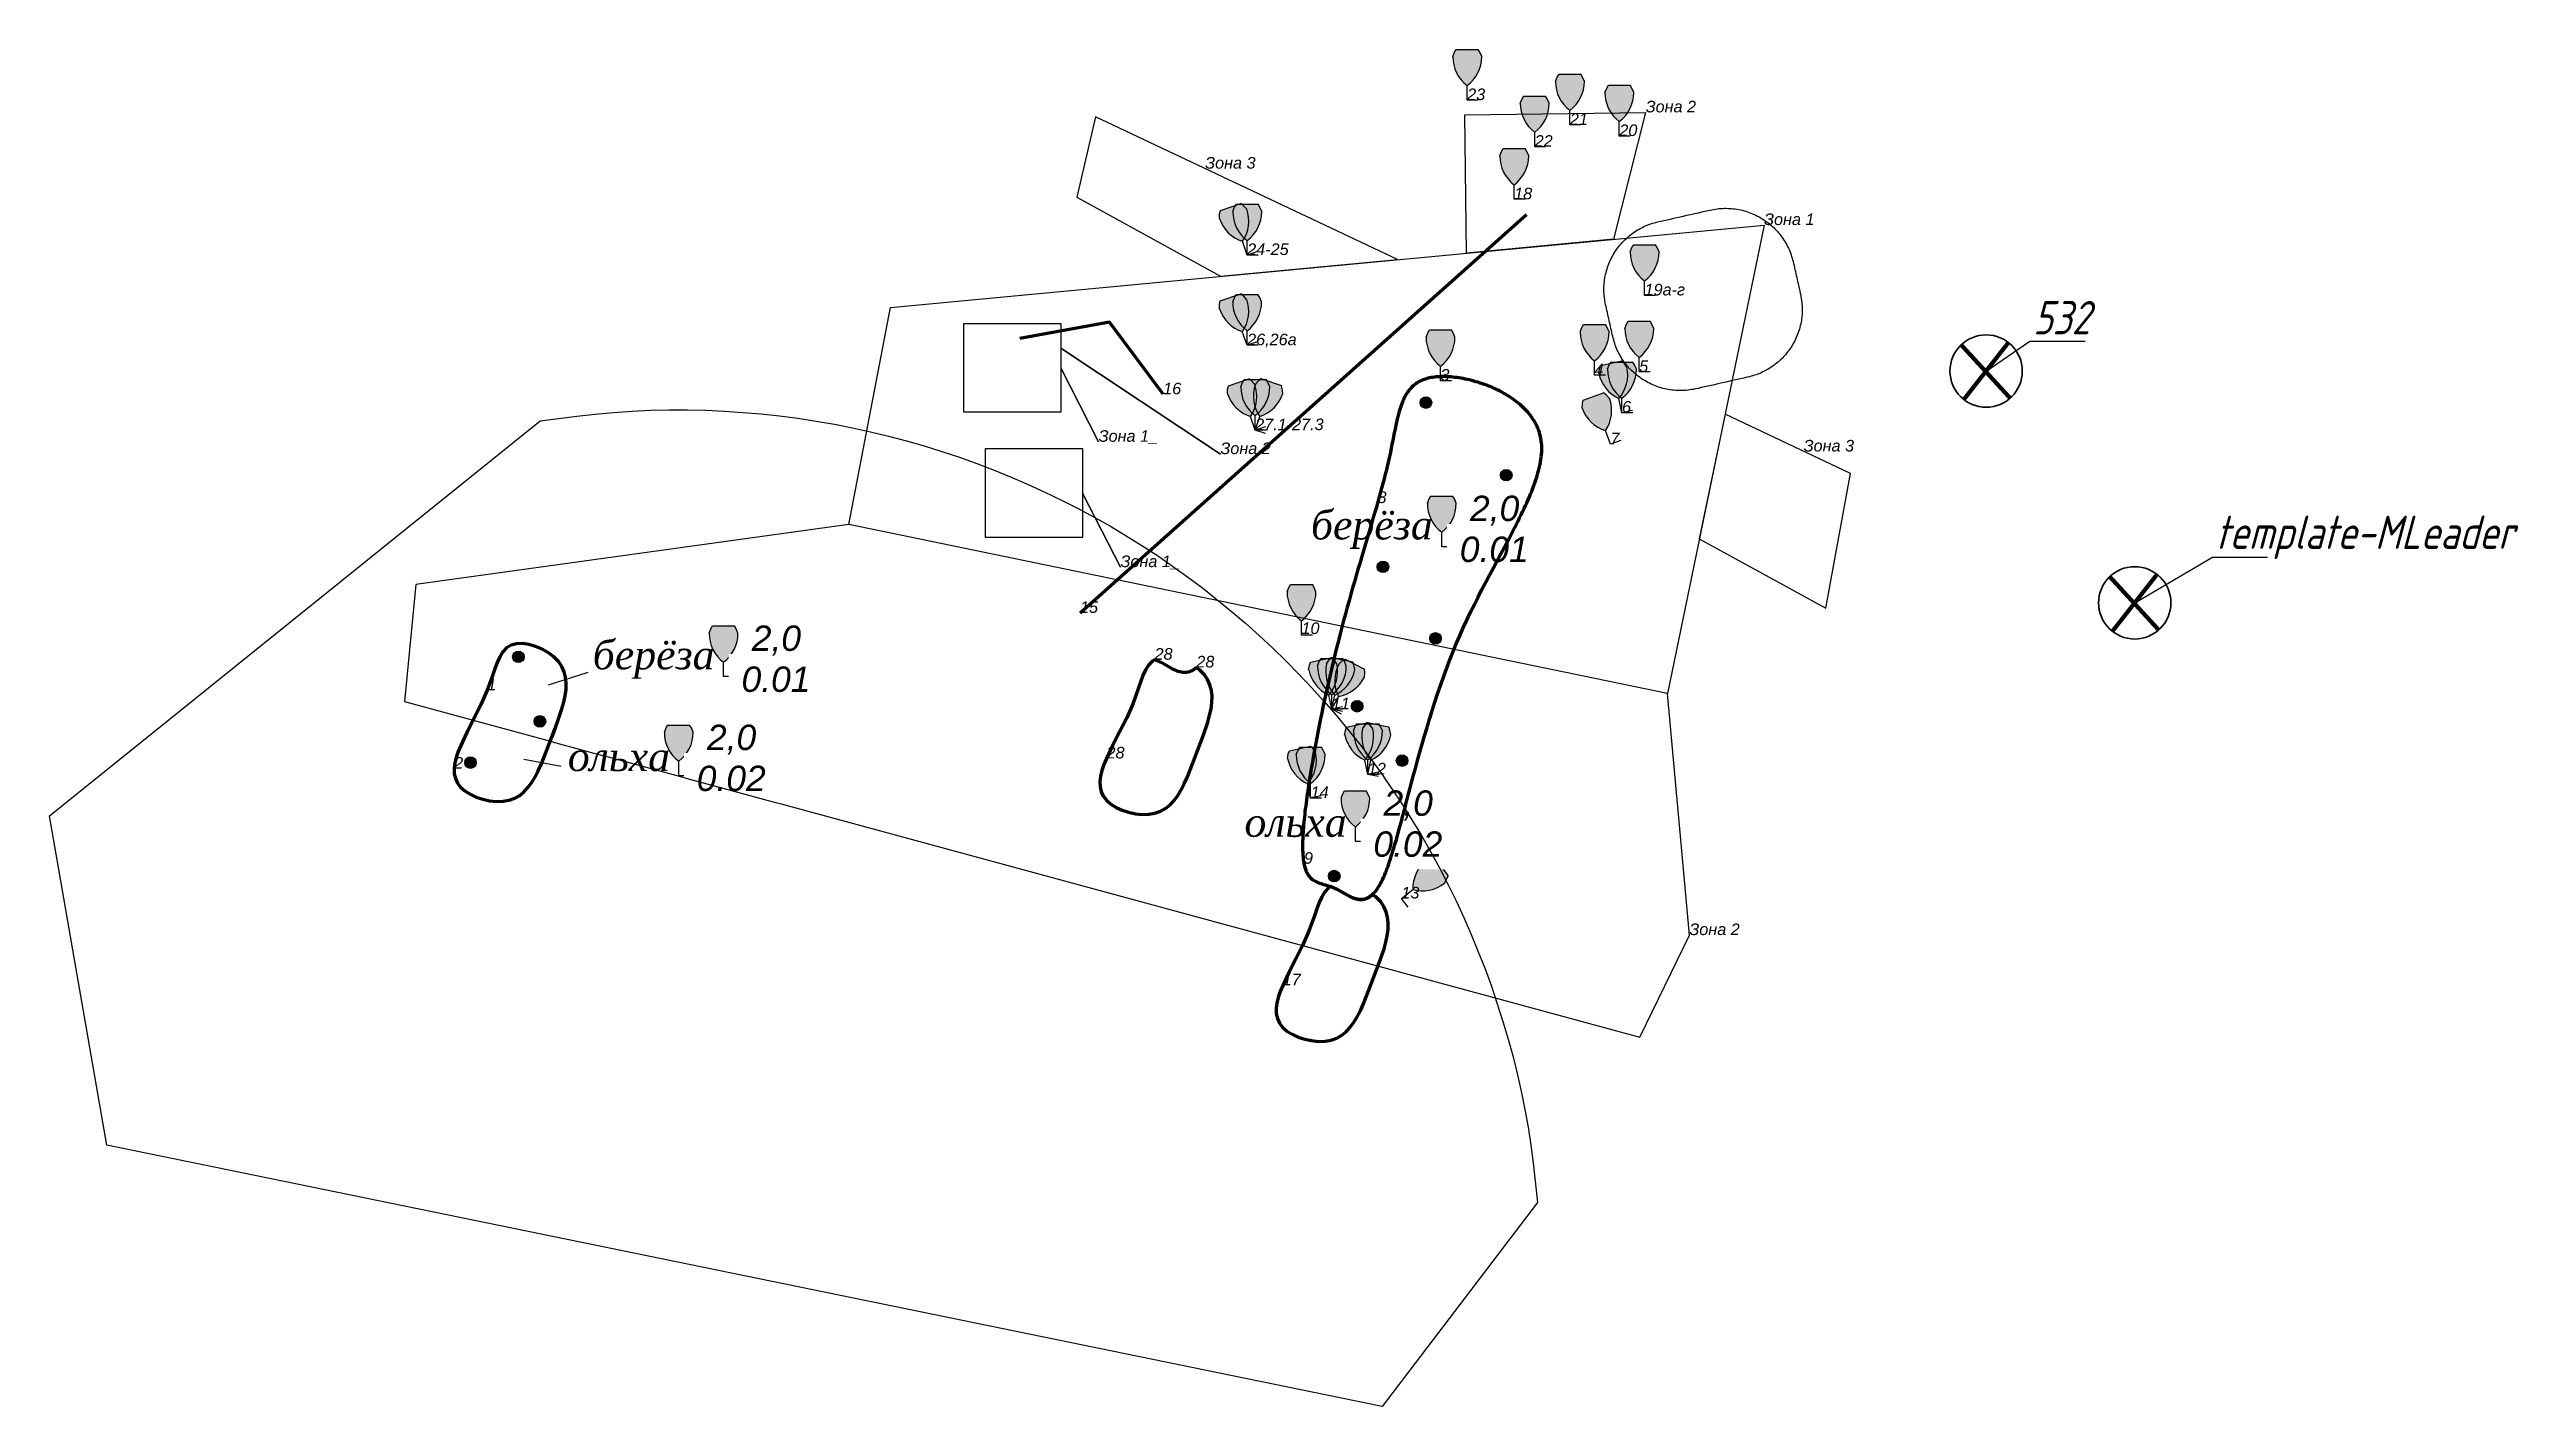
# Model space of a CAD drawing. Header units: metres. Extents: x 3061 to 3314, y 1549 to 1719.
# Drawn here: x 3060.9 to 3146, y 1671.9 to 1718.7 of the extents above; entities outside this region: 2.
import ezdxf
from ezdxf import colors
from ezdxf.entities.mleader import LeaderData, LeaderLine
from ezdxf.math import Vec2, Vec3

# ---------------------------------------------------------------- set-up
doc = ezdxf.new("R2010")
doc.units = ezdxf.units.M
doc.linetypes.add('DASHEDX2', pattern=[38.1, 25.4, -12.7])
for name, color, linetype in [('template', 7, 'Continuous'), ('зоны', 6, 'Continuous'), ('контуры', 1, 'Continuous'), ('номера', 3, 'Continuous'), ('охранные зоны', 4, 'Continuous'), ('полосы', 5, 'Continuous'), ('Растительный покров и грунты', 7, 'Continuous'), ('Таксация', 3, 'Continuous')]:
    doc.layers.add(name, color=color, linetype=linetype)
doc.layers.add('ВЫНОСКИ', color=7, linetype='Continuous', lineweight=20)
doc.styles.add('NF_VGP_3.0', font='cs_gost2304.shx', dxfattribs={"oblique": 15, "height": 300})
doc.styles.get("Standard").update_dxf_attribs({"font": 'arial.ttf'})
doc.styles.add('Бсам', font='timesi.ttf', dxfattribs={"height": 0.875})
doc.styles.add('Древний курсив', font='ariali.ttf', dxfattribs={"height": 0.875})

msp = doc.modelspace()

# ---------------------------------------------------------------- texts
at = {"layer": 'зоны', "style": 'Древний курсив'}
for s, p in [('Зона 2', (3115.914, 1716.541)), ('Зона 3', (3100.723, 1714.6)), ('Зона 1', (3119.998, 1712.653)), ('Зона 1_', (3097.05, 1705.177)), ('Зона 2', (3101.248, 1704.751)), ('Зона 3', (3121.363, 1704.842)), ('Зона 1_', (3097.803, 1700.853)), ('Зона 2', (3117.421, 1688.159))]:
    msp.add_text(s, height=0.4, dxfattribs=at).set_placement(p)
at = {"layer": 'номера', "linetype": 'ByBlock', "style": 'Древний курсив'}
for s, p in [('23', (3109.759, 1716.964)), ('21', (3113.302, 1716.11)), ('20', (3115.006, 1715.725)), ('22', (3112.087, 1715.355)), ('18', (3111.38, 1713.542, 136.619)), ('24-25', (3102.173, 1711.62)), ('19а-г', (3115.877, 1710.226)), ('26,26а', (3102.169, 1708.507)), ('3', (3108.838, 1707.285, 136.619)), ('4', (3114.151, 1707.47, 136.619)), ('5', (3115.691, 1707.587, 136.619)), ('16', (3099.275, 1706.814)), ('6', (3115.1, 1706.181, 136.619)), ('27.1-27.3', (3102.448, 1705.577)), ('7', (3114.7, 1705.091, 136.619)), ('15', (3096.407, 1699.275)), ('10', (3104.044, 1698.544, 136.619)), ('28', (3098.978, 1697.659)), ('28', (3100.419, 1697.392)), ('1', (3075.966, 1696.605)), ('11', (3105.091, 1695.948, 136.619)), ('28', (3097.32, 1694.253)), ('2', (3074.823, 1693.901)), ('13', (3107.489, 1689.421, 136.619)), ('17', (3103.397, 1686.424))]:
    msp.add_text(s, height=0.4, dxfattribs=at).set_placement(p)

# ---------------------------------------------------------------- blocks, each defined once
blk = doc.blocks.new('390_2')
at = {"linetype": 'Continuous', "lineweight": 20, "ltscale": 0.5, "true_color": 0xffffff}
h = blk.add_hatch(color=7, dxfattribs=at)
h.dxf.hatch_style = 1
h.paths.add_polyline_path([(-0.99, 3, 0.240553), (0, 1, 0.236068), (1, 3), (0.87, 3.3), (0.75, 3.5), (-0.75, 3.5), (-0.87, 3.3)])
for p, q in [((-0.87, 3.3), (-0.75, 3.5)), ((-0.75, 3.5), (0.75, 3.5)), ((0.87, 3.3), (0.75, 3.5)), ((-0.99, 3), (-0.87, 3.3)), ((1, 3), (0.87, 3.3)), ((0, 0), (0, 1)), ((0.75, 0), (0, 0))]:
    blk.add_line(p, q)
for centre, radius, start, end in [((1.46, 2.97), 2.45, 179.284, 233.3868), ((-1.5, 3), 2.5, 306.8699, 0)]:
    blk.add_arc(centre, radius, start, end)
blk = doc.blocks.new('Деревья_НИЖЕ_3м')
at = {"true_color": 0xffffff}
h = blk.add_hatch(color=7, dxfattribs=at)
edge = h.paths.add_edge_path()
edge.add_arc((0, 0), 0.4, 0, 360)
at = {"color": 0, "linetype": 'ByBlock'}
blk.add_circle((0, 0), 0.4, dxfattribs=at)
blk = doc.blocks.new('*U3')
at = {"linetype": 'Continuous', "lineweight": 20, "ltscale": 0.5, "true_color": 0xffffff}
h = blk.add_hatch(color=7, dxfattribs=at)
h.dxf.hatch_style = 1
h.paths.add_polyline_path([(-1.6, 2.72, 0.240553), (-0.21, 0.98, 0.236068), (0.35, 3.14), (0.16, 3.41), (0, 3.58), (-1.47, 3.26), (-1.55, 3.04)])
for p, q in [((-1.47, 3.26), (0, 3.58)), ((0.16, 3.41), (0, 3.58)), ((0.35, 3.14), (0.16, 3.41)), ((-1.6, 2.72), (-1.55, 3.04)), ((-1.55, 3.04), (-1.47, 3.26)), ((0, 0), (-0.21, 0.98)), ((0.73, 0.16), (0, 0))]:
    blk.add_line(p, q)
for centre, radius, start, end in [((0.81, 3.21), 2.45, 191.4398, 245.5427), ((-2.1, 2.62), 2.5, 319.0257, 12.1558)]:
    blk.add_arc(centre, radius, start, end)
blk = doc.blocks.new('*U4')
at = {"linetype": 'Continuous', "lineweight": 20, "ltscale": 0.5, "true_color": 0xffffff}
h = blk.add_hatch(color=7, dxfattribs=at)
h.dxf.hatch_style = 1
h.paths.add_polyline_path([(-1.94, 2.49, 0.240553), (-0.34, 0.94, 0.236068), (-0.07, 3.16), (-0.3, 3.4), (-0.48, 3.55), (-1.89, 3.04), (-1.93, 2.81)])
for p, q in [((-1.89, 3.04), (-0.48, 3.55)), ((-0.3, 3.4), (-0.48, 3.55)), ((-1.94, 2.49), (-1.93, 2.81)), ((-1.93, 2.81), (-1.89, 3.04)), ((-0.07, 3.16), (-0.3, 3.4)), ((0, 0), (-0.34, 0.94)), ((0.71, 0.25), (0, 0))]:
    blk.add_line(p, q)
for centre, radius, start, end in [((0.37, 3.29), 2.45, 199.0144, 253.1172), ((-2.42, 2.32), 2.5, 326.6003, 19.7304)]:
    blk.add_arc(centre, radius, start, end)
blk = doc.blocks.new('*U5')
at = {"linetype": 'Continuous', "lineweight": 20, "ltscale": 0.5, "true_color": 0xffffff}
h = blk.add_hatch(color=7, dxfattribs=at)
h.dxf.hatch_style = 1
h.paths.add_polyline_path([(0.48, 3.12, 0.240553), (0.45, 0.89, 0.236068), (2.25, 2.22), (2.27, 2.55), (2.26, 2.78), (0.92, 3.46), (0.72, 3.34)])
for p, q in [((0.72, 3.34), (0.92, 3.46)), ((0.92, 3.46), (2.26, 2.78)), ((0.48, 3.12), (0.72, 3.34)), ((2.25, 2.22), (2.27, 2.55)), ((2.27, 2.55), (2.26, 2.78)), ((0, 0), (0.45, 0.89)), ((0.67, -0.34), (0, 0))]:
    blk.add_line(p, q)
for centre, radius, start, end in [((2.65, 1.98), 2.45, 152.3203, 206.4231), ((0.02, 3.35), 2.5, 279.9062, 333.0363)]:
    blk.add_arc(centre, radius, start, end)
blk = doc.blocks.new('*U6')
at = {"linetype": 'Continuous', "lineweight": 20, "ltscale": 0.5, "true_color": 0xffffff}
h = blk.add_hatch(color=7, dxfattribs=at)
h.dxf.hatch_style = 1
h.paths.add_polyline_path([(-0.36, 3.14, 0.240553), (0.2, 0.98, 0.236068), (1.59, 2.74), (1.52, 3.06), (1.44, 3.28), (-0.03, 3.58), (-0.18, 3.41)])
for p, q in [((-0.36, 3.14), (-0.18, 3.41)), ((-0.18, 3.41), (-0.03, 3.58)), ((-0.03, 3.58), (1.44, 3.28)), ((1.52, 3.06), (1.44, 3.28)), ((1.59, 2.74), (1.52, 3.06)), ((0, 0), (0.2, 0.98)), ((0.73, -0.15), (0, 0))]:
    blk.add_line(p, q)
for centre, radius, start, end in [((2.03, 2.61), 2.45, 167.6094, 221.7123), ((-0.86, 3.24), 2.5, 295.1953, 348.3255)]:
    blk.add_arc(centre, radius, start, end)
blk = doc.blocks.new('*U7')
at = {"linetype": 'Continuous', "lineweight": 20, "ltscale": 0.5, "true_color": 0xffffff}
h = blk.add_hatch(color=7, dxfattribs=at)
h.dxf.hatch_style = 1
h.paths.add_polyline_path([(-1.6, 2.72, 0.240553), (-0.21, 0.98, 0.236068), (0.35, 3.14), (0.16, 3.41), (0, 3.58), (-1.47, 3.26), (-1.55, 3.04)])
for p, q in [((-1.47, 3.26), (0, 3.58)), ((0.16, 3.41), (0, 3.58)), ((0.35, 3.14), (0.16, 3.41)), ((-1.6, 2.72), (-1.55, 3.04)), ((-1.55, 3.04), (-1.47, 3.26)), ((0, 0), (-0.21, 0.98)), ((0.73, 0.16), (0, 0))]:
    blk.add_line(p, q)
for centre, radius, start, end in [((0.81, 3.21), 2.45, 191.4398, 245.5427), ((-2.1, 2.62), 2.5, 319.0257, 12.1558)]:
    blk.add_arc(centre, radius, start, end)
blk = doc.blocks.new('*U8')
at = {"linetype": 'Continuous', "lineweight": 20, "ltscale": 0.5, "true_color": 0xffffff}
h = blk.add_hatch(color=7, dxfattribs=at)
h.dxf.hatch_style = 1
h.paths.add_polyline_path([(-0.36, 3.14, 0.240553), (0.2, 0.98, 0.236068), (1.59, 2.74), (1.52, 3.06), (1.44, 3.28), (-0.03, 3.58), (-0.18, 3.41)])
for p, q in [((-0.36, 3.14), (-0.18, 3.41)), ((-0.18, 3.41), (-0.03, 3.58)), ((-0.03, 3.58), (1.44, 3.28)), ((1.52, 3.06), (1.44, 3.28)), ((1.59, 2.74), (1.52, 3.06)), ((0, 0), (0.2, 0.98)), ((0.73, -0.15), (0, 0))]:
    blk.add_line(p, q)
for centre, radius, start, end in [((2.03, 2.61), 2.45, 167.6094, 221.7123), ((-0.86, 3.24), 2.5, 295.1953, 348.3255)]:
    blk.add_arc(centre, radius, start, end)
blk = doc.blocks.new('*U9')
at = {"linetype": 'Continuous', "lineweight": 20, "ltscale": 0.5, "true_color": 0xffffff}
h = blk.add_hatch(color=7, dxfattribs=at)
h.dxf.hatch_style = 1
h.paths.add_polyline_path([(-1.6, 2.72, 0.240553), (-0.21, 0.98, 0.236068), (0.35, 3.14), (0.16, 3.41), (0, 3.58), (-1.47, 3.26), (-1.55, 3.04)])
for p, q in [((-1.47, 3.26), (0, 3.58)), ((0.16, 3.41), (0, 3.58)), ((0.35, 3.14), (0.16, 3.41)), ((-1.6, 2.72), (-1.55, 3.04)), ((-1.55, 3.04), (-1.47, 3.26)), ((0, 0), (-0.21, 0.98)), ((0.73, 0.16), (0, 0))]:
    blk.add_line(p, q)
for centre, radius, start, end in [((0.81, 3.21), 2.45, 191.4398, 245.5427), ((-2.1, 2.62), 2.5, 319.0257, 12.1558)]:
    blk.add_arc(centre, radius, start, end)
blk = doc.blocks.new('*U10')
at = {"linetype": 'Continuous', "lineweight": 20, "ltscale": 0.5, "true_color": 0xffffff}
h = blk.add_hatch(color=7, dxfattribs=at)
h.dxf.hatch_style = 1
h.paths.add_polyline_path([(-1.6, 2.72, 0.240553), (-0.21, 0.98, 0.236068), (0.35, 3.14), (0.16, 3.41), (0, 3.58), (-1.47, 3.26), (-1.55, 3.04)])
for p, q in [((-1.47, 3.26), (0, 3.58)), ((0.16, 3.41), (0, 3.58)), ((0.35, 3.14), (0.16, 3.41)), ((-1.6, 2.72), (-1.55, 3.04)), ((-1.55, 3.04), (-1.47, 3.26)), ((0, 0), (-0.21, 0.98)), ((0.73, 0.16), (0, 0))]:
    blk.add_line(p, q)
for centre, radius, start, end in [((0.81, 3.21), 2.45, 191.4398, 245.5427), ((-2.1, 2.62), 2.5, 319.0257, 12.1558)]:
    blk.add_arc(centre, radius, start, end)
blk = doc.blocks.new('*U11')
at = {"linetype": 'Continuous', "lineweight": 20, "ltscale": 0.5, "true_color": 0xffffff}
h = blk.add_hatch(color=7, dxfattribs=at)
h.dxf.hatch_style = 1
h.paths.add_polyline_path([(1.75, 2.63, 0.240553), (0.79, 0.62, 0.236068), (2.98, 1.06), (3.14, 1.35), (3.22, 1.56), (2.3, 2.75), (2.06, 2.72)])
for p, q in [((1.75, 2.63), (2.06, 2.72)), ((2.06, 2.72), (2.3, 2.75)), ((2.3, 2.75), (3.22, 1.56)), ((0, 0), (0.79, 0.62)), ((0.46, -0.59), (0, 0)), ((2.98, 1.06), (3.14, 1.35)), ((3.14, 1.35), (3.22, 1.56))]:
    blk.add_line(p, q)
for centre, radius, start, end in [((3.24, 0.68), 2.45, 127.2846, 181.3874), ((1.44, 3.03), 2.5, 254.8705, 308.0006)]:
    blk.add_arc(centre, radius, start, end)
blk = doc.blocks.new('*U12')
at = {"linetype": 'Continuous', "lineweight": 20, "ltscale": 0.5, "true_color": 0xffffff}
h = blk.add_hatch(color=7, dxfattribs=at)
h.dxf.hatch_style = 1
h.paths.add_polyline_path([(-1.91, 2.51, 0.240553), (-0.33, 0.95, 0.236068), (-0.03, 3.16), (-0.25, 3.4), (-0.43, 3.55), (-1.85, 3.07), (-1.9, 2.84)])
for p, q in [((-1.85, 3.07), (-0.43, 3.55)), ((-0.25, 3.4), (-0.43, 3.55)), ((-1.91, 2.51), (-1.9, 2.84)), ((-1.9, 2.84), (-1.85, 3.07)), ((-0.03, 3.16), (-0.25, 3.4)), ((0, 0), (-0.33, 0.95)), ((0.71, 0.24), (0, 0))]:
    blk.add_line(p, q)
for centre, radius, start, end in [((0.42, 3.28), 2.45, 198.2722, 252.3751), ((-2.39, 2.35), 2.5, 325.8581, 18.9882)]:
    blk.add_arc(centre, radius, start, end)
blk = doc.blocks.new('*U13')
at = {"linetype": 'Continuous', "lineweight": 20, "ltscale": 0.5, "true_color": 0xffffff}
h = blk.add_hatch(color=7, dxfattribs=at)
h.dxf.hatch_style = 1
h.paths.add_polyline_path([(0.01, 3.16, 0.240553), (0.32, 0.95, 0.236068), (1.9, 2.53), (1.87, 2.86), (1.82, 3.08), (0.4, 3.56), (0.22, 3.41)])
for p, q in [((0.22, 3.41), (0.4, 3.56)), ((0.4, 3.56), (1.82, 3.08)), ((0.01, 3.16), (0.22, 3.41)), ((1.87, 2.86), (1.82, 3.08)), ((1.9, 2.53), (1.87, 2.86)), ((0, 0), (0.32, 0.95)), ((0.71, -0.24), (0, 0))]:
    blk.add_line(p, q)
for centre, radius, start, end in [((2.33, 2.35), 2.45, 160.8516, 214.9545), ((-0.47, 3.32), 2.5, 288.4375, 341.5676)]:
    blk.add_arc(centre, radius, start, end)
blk = doc.blocks.new('rgwe4ewg')
at = {"layer": 'Таксация', "color": 7, "const_width": 35}
for points in [[(-204, 214), (202, -228)], [(185, 236), (-185, -236)]]:
    blk.add_lwpolyline(points, dxfattribs=at)
at = {"layer": 'Таксация', "color": 7, "lineweight": 35}
blk.add_circle((0, 0), 300, dxfattribs=at)
blk = doc.blocks.new('_None')

# ---------------------------------------------------------------- linework, layer by layer
at = {"layer": 'зоны'}
for points in [[(3107.361, 1711.462), (3096.936, 1716.391), (3096.294, 1713.611), (3101.257, 1710.888)], [(3109.738, 1711.686), (3109.675, 1716.459), (3115.914, 1716.541), (3114.803, 1712.163)], [(3095.74, 1706.199), (3092.398, 1706.199), (3092.398, 1709.263), (3095.74, 1709.263), (3095.74, 1708.405), (3101.248, 1704.751), (3095.74, 1708.405)], [(3092.398, 1709.263), (3095.74, 1709.263), (3095.74, 1707.731), (3097.05, 1705.177), (3095.74, 1707.731), (3095.74, 1706.199), (3092.398, 1706.199)], [(3117.764, 1701.828), (3122.123, 1699.435), (3122.979, 1704.078), (3118.651, 1706.124)], [(3093.151, 1704.94), (3096.493, 1704.94), (3096.493, 1703.408), (3097.803, 1700.853), (3096.493, 1703.408), (3096.493, 1701.876), (3093.151, 1701.876)]]:
    msp.add_lwpolyline(points, close=True, dxfattribs=at)
at = {"layer": 'контуры', "lineweight": 70}
for points in [[(3100.419, 1697.392), (3100.395, 1697.37), (3100.368, 1697.347), (3100.34, 1697.325), (3100.313, 1697.306), (3100.285, 1697.289), (3100.258, 1697.274), (3100.23, 1697.26), (3100.203, 1697.249), (3100.176, 1697.239), (3100.148, 1697.231), (3100.121, 1697.224), (3100.094, 1697.22), (3100.067, 1697.216), (3100.039, 1697.214), (3100.012, 1697.214), (3099.985, 1697.215), (3099.958, 1697.217), (3099.904, 1697.224), (3099.849, 1697.237), (3099.795, 1697.253), (3099.741, 1697.273), (3099.688, 1697.295), (3099.634, 1697.321), (3099.58, 1697.348), (3099.527, 1697.377), (3099.313, 1697.5), (3099.207, 1697.558), (3099.154, 1697.585), (3099.101, 1697.61), (3099.049, 1697.633), (3098.996, 1697.653), (3098.978, 1697.659), (3098.904, 1697.614), (3098.776, 1697.478), (3098.669, 1697.308), (3098.577, 1697.109), (3098.494, 1696.889), (3098.413, 1696.652), (3098.237, 1696.155), (3098.018, 1695.657), (3097.773, 1695.171), (3097.532, 1694.701), (3097.32, 1694.253), (3097.233, 1694.04), (3097.165, 1693.835), (3097.117, 1693.638), (3097.095, 1693.45), (3097.1, 1693.273), (3097.136, 1693.106), (3097.207, 1692.952), (3097.317, 1692.809), (3097.466, 1692.68), (3097.649, 1692.566), (3097.857, 1692.471), (3098.082, 1692.397), (3098.316, 1692.346), (3098.552, 1692.322), (3098.779, 1692.326), (3098.992, 1692.362), (3099.184, 1692.431), (3099.356, 1692.53), (3099.511, 1692.656), (3099.65, 1692.807), (3099.776, 1692.98), (3099.891, 1693.171), (3099.997, 1693.378), (3100.097, 1693.598), (3100.283, 1694.066), (3100.467, 1694.551), (3100.652, 1695.036), (3100.813, 1695.51), (3100.877, 1695.741), (3100.925, 1695.967), (3100.953, 1696.186), (3100.959, 1696.397), (3100.939, 1696.6), (3100.889, 1696.794), (3100.807, 1696.977), (3100.689, 1697.148), (3100.532, 1697.307)], [(3106.497, 1689.563), (3106.473, 1689.541), (3106.445, 1689.517), (3106.418, 1689.496), (3106.39, 1689.477), (3106.363, 1689.46), (3106.335, 1689.445), (3106.308, 1689.431), (3106.281, 1689.42), (3106.253, 1689.41), (3106.226, 1689.402), (3106.199, 1689.395), (3106.171, 1689.39), (3106.144, 1689.387), (3106.117, 1689.385), (3106.09, 1689.385), (3106.062, 1689.385), (3106.035, 1689.387), (3105.981, 1689.395), (3105.927, 1689.408), (3105.873, 1689.424), (3105.819, 1689.444), (3105.765, 1689.466), (3105.711, 1689.492), (3105.658, 1689.519), (3105.604, 1689.548), (3105.391, 1689.671), (3105.285, 1689.729), (3105.232, 1689.756), (3105.179, 1689.781), (3105.126, 1689.804), (3105.074, 1689.824), (3105.055, 1689.83), (3104.981, 1689.785), (3104.854, 1689.649), (3104.747, 1689.479), (3104.655, 1689.28), (3104.571, 1689.059), (3104.491, 1688.823), (3104.315, 1688.326), (3104.095, 1687.828), (3103.851, 1687.341), (3103.609, 1686.871), (3103.397, 1686.424), (3103.311, 1686.211), (3103.242, 1686.005), (3103.195, 1685.809), (3103.172, 1685.621), (3103.177, 1685.444), (3103.214, 1685.277), (3103.285, 1685.122), (3103.394, 1684.98), (3103.544, 1684.85), (3103.726, 1684.737), (3103.934, 1684.642), (3104.16, 1684.567), (3104.394, 1684.517), (3104.629, 1684.492), (3104.857, 1684.497), (3105.07, 1684.533), (3105.261, 1684.602), (3105.433, 1684.701), (3105.588, 1684.827), (3105.727, 1684.978), (3105.854, 1685.15), (3105.969, 1685.342), (3106.075, 1685.549), (3106.174, 1685.769), (3106.36, 1686.237), (3106.545, 1686.722), (3106.729, 1687.206), (3106.891, 1687.681), (3106.954, 1687.912), (3107.002, 1688.137), (3107.031, 1688.356), (3107.036, 1688.568), (3107.016, 1688.771), (3106.967, 1688.965), (3106.885, 1689.148), (3106.766, 1689.319), (3106.61, 1689.478)]]:
    msp.add_lwpolyline(points, close=True, dxfattribs=at)
at = {"layer": 'охранные зоны'}
msp.add_lwpolyline([(3114.533, 1709.907), (3114.522, 1709.968), (3114.511, 1710.03), (3114.501, 1710.091), (3114.492, 1710.153), (3114.485, 1710.214), (3114.479, 1710.276), (3114.476, 1710.339), (3114.474, 1710.401), (3114.474, 1710.463), (3114.476, 1710.526), (3114.479, 1710.588), (3114.485, 1710.65), (3114.491, 1710.712), (3114.499, 1710.774), (3114.509, 1710.836), (3114.521, 1710.897), (3114.533, 1710.958), (3114.548, 1711.019), (3114.564, 1711.079), (3114.581, 1711.139), (3114.601, 1711.198), (3114.621, 1711.257), (3114.644, 1711.315), (3114.667, 1711.373), (3114.693, 1711.43), (3114.719, 1711.487), (3114.748, 1711.542), (3114.777, 1711.597), (3114.809, 1711.651), (3114.841, 1711.705), (3114.875, 1711.757), (3114.91, 1711.809), (3114.947, 1711.859), (3114.985, 1711.909), (3115.024, 1711.958), (3115.064, 1712.005), (3115.106, 1712.052), (3115.149, 1712.097), (3115.193, 1712.141), (3115.238, 1712.184), (3115.284, 1712.226), (3115.332, 1712.267), (3115.38, 1712.306), (3115.429, 1712.344), (3115.48, 1712.381), (3115.531, 1712.416), (3115.583, 1712.451), (3115.636, 1712.483), (3115.69, 1712.515), (3115.745, 1712.545), (3115.8, 1712.573), (3115.856, 1712.601), (3115.913, 1712.626), (3115.971, 1712.651), (3116.029, 1712.673), (3116.087, 1712.694), (3116.146, 1712.713), (3116.206, 1712.73), (3116.266, 1712.747), (3116.327, 1712.762), (3116.43, 1712.786), (3116.543, 1712.811), (3116.656, 1712.837), (3116.768, 1712.862), (3116.881, 1712.887), (3116.994, 1712.913), (3117.107, 1712.938), (3117.22, 1712.964), (3117.333, 1712.989), (3117.445, 1713.015), (3117.558, 1713.04), (3117.671, 1713.065), (3117.784, 1713.091), (3117.897, 1713.116), (3118.01, 1713.142), (3118.122, 1713.167), (3118.197, 1713.182), (3118.258, 1713.194), (3118.319, 1713.204), (3118.381, 1713.213), (3118.442, 1713.221), (3118.504, 1713.226), (3118.567, 1713.23), (3118.629, 1713.231), (3118.691, 1713.231), (3118.754, 1713.23), (3118.816, 1713.227), (3118.878, 1713.222), (3118.94, 1713.216), (3119.002, 1713.208), (3119.064, 1713.199), (3119.125, 1713.188), (3119.186, 1713.176), (3119.247, 1713.162), (3119.307, 1713.146), (3119.367, 1713.129), (3119.427, 1713.11), (3119.486, 1713.089), (3119.544, 1713.067), (3119.602, 1713.044), (3119.659, 1713.019), (3119.716, 1712.992), (3119.771, 1712.965), (3119.827, 1712.935), (3119.881, 1712.904), (3119.934, 1712.872), (3119.987, 1712.838), (3120.039, 1712.803), (3120.09, 1712.767), (3120.14, 1712.73), (3120.188, 1712.691), (3120.236, 1712.65), (3120.283, 1712.609), (3120.329, 1712.566), (3120.373, 1712.523), (3120.416, 1712.478), (3120.458, 1712.432), (3120.499, 1712.384), (3120.539, 1712.336), (3120.577, 1712.287), (3120.614, 1712.237), (3120.65, 1712.186), (3120.685, 1712.134), (3120.718, 1712.081), (3120.75, 1712.027), (3120.78, 1711.973), (3120.809, 1711.918), (3120.837, 1711.862), (3120.863, 1711.805), (3120.887, 1711.748), (3120.909, 1711.69), (3120.93, 1711.631), (3120.949, 1711.572), (3120.966, 1711.512), (3120.983, 1711.452), (3121, 1711.392), (3121.015, 1711.327), (3121.031, 1711.259), (3121.046, 1711.19), (3121.062, 1711.122), (3121.077, 1711.054), (3121.092, 1710.985), (3121.108, 1710.917), (3121.123, 1710.848), (3121.139, 1710.78), (3121.154, 1710.712), (3121.169, 1710.643), (3121.185, 1710.575), (3121.2, 1710.507), (3121.216, 1710.438), (3121.231, 1710.37), (3121.246, 1710.302), (3121.26, 1710.237), (3121.271, 1710.175), (3121.281, 1710.114), (3121.291, 1710.052), (3121.299, 1709.991), (3121.305, 1709.929), (3121.31, 1709.867), (3121.313, 1709.805), (3121.314, 1709.742), (3121.313, 1709.68), (3121.31, 1709.618), (3121.306, 1709.555), (3121.3, 1709.493), (3121.292, 1709.431), (3121.283, 1709.37), (3121.273, 1709.308), (3121.261, 1709.247), (3121.247, 1709.186), (3121.232, 1709.125), (3121.215, 1709.065), (3121.197, 1709.006), (3121.177, 1708.947), (3121.155, 1708.888), (3121.132, 1708.83), (3121.108, 1708.773), (3121.082, 1708.716), (3121.054, 1708.66), (3121.025, 1708.604), (3120.995, 1708.55), (3120.963, 1708.496), (3120.929, 1708.443), (3120.895, 1708.391), (3120.859, 1708.34), (3120.822, 1708.29), (3120.783, 1708.241), (3120.743, 1708.193), (3120.702, 1708.146), (3120.66, 1708.1), (3120.617, 1708.055), (3120.572, 1708.011), (3120.526, 1707.969), (3120.48, 1707.928), (3120.432, 1707.888), (3120.383, 1707.849), (3120.333, 1707.812), (3120.282, 1707.775), (3120.23, 1707.741), (3120.178, 1707.707), (3120.124, 1707.675), (3120.07, 1707.644), (3120.015, 1707.615), (3119.959, 1707.587), (3119.903, 1707.561), (3119.846, 1707.536), (3119.788, 1707.512), (3119.73, 1707.491), (3119.671, 1707.471), (3119.611, 1707.452), (3119.551, 1707.436), (3119.491, 1707.42), (3119.414, 1707.401), (3119.301, 1707.376), (3119.188, 1707.35), (3119.075, 1707.325), (3118.963, 1707.3), (3118.85, 1707.274), (3118.737, 1707.249), (3118.624, 1707.223), (3118.511, 1707.198), (3118.398, 1707.172), (3118.285, 1707.147), (3118.173, 1707.122), (3118.06, 1707.096), (3117.947, 1707.071), (3117.834, 1707.045), (3117.721, 1707.02), (3117.621, 1706.998), (3117.56, 1706.986), (3117.499, 1706.975), (3117.437, 1706.965), (3117.376, 1706.957), (3117.314, 1706.951), (3117.252, 1706.946), (3117.189, 1706.944), (3117.127, 1706.943), (3117.065, 1706.943), (3117.002, 1706.946), (3116.94, 1706.949), (3116.878, 1706.955), (3116.816, 1706.962), (3116.754, 1706.97), (3116.693, 1706.98), (3116.632, 1706.992), (3116.571, 1707.005), (3116.51, 1707.02), (3116.45, 1707.037), (3116.39, 1707.055), (3116.331, 1707.075), (3116.272, 1707.096), (3116.214, 1707.118), (3116.157, 1707.143), (3116.1, 1707.168), (3116.044, 1707.196), (3115.988, 1707.224), (3115.933, 1707.254), (3115.88, 1707.286), (3115.826, 1707.319), (3115.774, 1707.353), (3115.723, 1707.389), (3115.673, 1707.426), (3115.623, 1707.464), (3115.575, 1707.504), (3115.528, 1707.544), (3115.481, 1707.586), (3115.436, 1707.63), (3115.393, 1707.674), (3115.35, 1707.72), (3115.308, 1707.766), (3115.268, 1707.814), (3115.229, 1707.863), (3115.191, 1707.912), (3115.155, 1707.963), (3115.12, 1708.014), (3115.086, 1708.067), (3115.053, 1708.12), (3115.022, 1708.174), (3114.992, 1708.229), (3114.964, 1708.285), (3114.937, 1708.341), (3114.912, 1708.398), (3114.889, 1708.456), (3114.868, 1708.514), (3114.848, 1708.573), (3114.83, 1708.632), (3114.812, 1708.692), (3114.796, 1708.752), (3114.78, 1708.813), (3114.764, 1708.881), (3114.749, 1708.95), (3114.733, 1709.018), (3114.718, 1709.087), (3114.703, 1709.155), (3114.687, 1709.223), (3114.672, 1709.292), (3114.656, 1709.36), (3114.641, 1709.428), (3114.626, 1709.497), (3114.61, 1709.565), (3114.595, 1709.634), (3114.579, 1709.702), (3114.564, 1709.77), (3114.549, 1709.839)], close=True, dxfattribs=at)
at = {"layer": 'полосы', "lineweight": 70}
msp.add_lwpolyline([(3099.275, 1706.814), (3097.419, 1709.3), (3094.336, 1708.74)], dxfattribs=at)
at = {"layer": 'Растительный покров и грунты', "linetype": 'Continuous', "lineweight": 20, "flags": 128}
for points in [[(3109.546, 1702.135), (3111.984, 1702.135)], [(3084.775, 1697.654), (3087.214, 1697.654)], [(3083.231, 1694.233), (3085.669, 1694.233)], [(3106.566, 1691.965), (3109.005, 1691.966)]]:
    msp.add_lwpolyline(points, dxfattribs=at)

# ---------------------------------------------------------------- block references
at = {"layer": 'template', "color": 7, "lineweight": 5, "transparency": 33554687, "xscale": 0.0041585816713443, "yscale": 0.0041585816713443, "zscale": 0.0041585816713443}
msp.add_blockref('rgwe4ewg', (3132.78, 1699.62), dxfattribs=at)
at = {"layer": 'Растительный покров и грунты', "linetype": 'DASHEDX2', "xscale": 0.5, "yscale": 0.5, "zscale": 0.5}
for name, p in [('390_2', (3109.759, 1716.964)), ('390_2', (3113.302, 1716.11)), ('390_2', (3112.087, 1715.355)), ('390_2', (3115.006, 1715.725)), ('390_2', (3111.38, 1713.542, 136.619)), ('*U12', (3102.173, 1711.62)), ('390_2', (3102.173, 1711.62)), ('390_2', (3115.877, 1710.226)), ('*U12', (3102.169, 1708.507)), ('390_2', (3102.169, 1708.507)), ('390_2', (3114.151, 1707.47, 136.619)), ('390_2', (3115.691, 1707.587, 136.619)), ('390_2', (3108.838, 1707.285, 136.619)), ('*U3', (3115.095, 1706.179, 136.619)), ('390_2', (3115.095, 1706.179, 136.619)), ('*U12', (3102.448, 1705.577)), ('390_2', (3102.448, 1705.577)), ('*U13', (3102.448, 1705.577)), ('*U4', (3114.7, 1705.091, 136.619)), ('390_2', (3108.882, 1701.555, 113.666)), ('390_2', (3104.044, 1698.502, 136.619)), ('390_2', (3084.112, 1697.074, 113.666)), ('*U7', (3105.091, 1695.948, 136.619)), ('390_2', (3105.091, 1695.948, 136.619)), ('*U6', (3105.091, 1695.948, 136.619)), ('*U5', (3105.091, 1695.948, 136.619)), ('*U9', (3106.333, 1693.701, 136.619)), ('390_2', (3106.333, 1693.701, 136.619)), ('*U8', (3106.333, 1693.701, 136.619)), ('390_2', (3082.568, 1693.654, 113.666)), ('*U10', (3104.361, 1692.888, 136.619)), ('390_2', (3104.361, 1692.888, 136.619)), ('390_2', (3105.903, 1691.386, 113.666)), ('*U11', (3107.489, 1689.421, 136.619))]:
    msp.add_blockref(name, p, dxfattribs=at)
at = {"layer": 'Растительный покров и грунты', "linetype": 'Continuous', "lineweight": 20, "xscale": 0.5, "yscale": 0.5, "zscale": 0.5}
for p in [(3108.337, 1706.528), (3108.666, 1698.393), (3077.038, 1697.759), (3105.964, 1696.055), (3075.387, 1694.11), (3105.173, 1690.193)]:
    msp.add_blockref('Деревья_НИЖЕ_3м', p, dxfattribs=at)
at = {"layer": 'Таксация', "color": 7, "lineweight": 5, "transparency": 33554687, "xscale": 0.0041585816713443, "yscale": 0.0041585816713443, "zscale": 0.0041585816713443}
msp.add_blockref('rgwe4ewg', (3127.656, 1707.618), dxfattribs=at)

msp.set_redraw_order([(e.dxf.handle, doc.entitydb.next_handle()) for e in msp.query("TEXT MTEXT ATTDEF DIMENSION ARC_DIMENSION")])  # texts and dimensions are drawn at this point

# ---------------------------------------------------------------- leaders
ml = msp.add_multileader_mtext('Standard')
ml.set_content('537')
ml.set_leader_properties()
ml.build(insert=Vec2(0, 0))
ml.multileader.update_dxf_attribs({"dogleg_length": 0.36})
ctx = ml.context
ctx.base_point = Vec3(3303.261, 1552.741)
notes = []
notes.append((ctx, [(0, (1, 1, 0), (3302.901, 1552.741), (1, 0), 0.36, [(0, [(3300.78, 1550.62)], 0, [])])]))
ctx.mtext.insert = Vec3(3305.261, 1554.741)
ml = msp.add_multileader_mtext('Standard')
ml.set_content('537')
ml.set_leader_properties()
ml.build(insert=Vec2(0, 0))
ml.multileader.update_dxf_attribs({"dogleg_length": 0.36})
ctx = ml.context
ctx.base_point = Vec3(3303.261, 1552.741)
notes.append((ctx, [(0, (1, 1, 0), (3302.901, 1552.741), (1, 0), 0.36, [(0, [(3300.78, 1550.62)], 0, [])])]))
ctx.mtext.insert = Vec3(3305.261, 1554.741)
at = {"layer": 'template', "color": 18, "true_color": 0x000000, "transparency": 33554687}
ml = msp.add_multileader_mtext('Standard', dxfattribs=at)
ml.set_content('template-MLeader', color=(0, 0, 0), style='NF_VGP_3.0')
ml.set_leader_properties()
ml.set_arrow_properties(name='NONE')
ml.build(insert=Vec2(0, 0))
ml.multileader.update_dxf_attribs({"text_left_attachment_type": 6, "text_right_attachment_type": 6, "dogleg_length": 100, "arrow_head_size": 0.375})
ctx = ml.context
ctx.base_point, ctx.char_height, ctx.arrow_head_size, ctx.landing_gap_size, ctx.plane_origin = Vec3(3135.545, 1701.194), 1.15, 0.375, 0.025, Vec3(3224.87, 1696.108)
ctx.left_attachment, ctx.right_attachment = 6, 6
notes.append((ctx, [(0, (1, 1, 0), (3135.457, 1701.194), (1, 0), 0.0881, [(0, [(3132.78, 1699.62)], 0, [])])]))
ctx.mtext.insert, ctx.mtext.width, ctx.mtext.defined_height, ctx.mtext.flow_direction = Vec3(3135.57, 1702.632), 1.77672, 1.827, 5
at = {"layer": 'ВЫНОСКИ', "color": 18, "true_color": 0x000000, "transparency": 33554687}
ml = msp.add_multileader_mtext('Standard', dxfattribs=at)
ml.set_content('532', color=(0, 0, 0), style='NF_VGP_3.0')
ml.set_leader_properties()
ml.set_arrow_properties(name='NONE')
ml.build(insert=Vec2(0, 0))
ml.multileader.update_dxf_attribs({"text_left_attachment_type": 6, "text_right_attachment_type": 6, "dogleg_length": 100, "arrow_head_size": 0.375})
ctx = ml.context
ctx.base_point, ctx.char_height, ctx.arrow_head_size, ctx.landing_gap_size, ctx.plane_origin = Vec3(3129.251, 1708.653), 1.15, 0.375, 0.025, Vec3(3219.746, 1704.107)
ctx.left_attachment, ctx.right_attachment = 6, 6
notes.append((ctx, [(0, (1, 1, 0), (3129.163, 1708.653), (1, 0), 0.0881, [(0, [(3127.656, 1707.618)], 0, [])])]))
ctx.mtext.insert, ctx.mtext.width, ctx.mtext.defined_height, ctx.mtext.flow_direction = Vec3(3129.276, 1710.033), 1.77672, 1.827, 5
for ctx, leaders in notes:
    for number, flags, end, landing, length, lines in leaders:
        leader = LeaderData()
        leader.index, (leader.has_last_leader_line, leader.has_dogleg_vector, leader.attachment_direction) = number, flags
        leader.last_leader_point, leader.dogleg_vector, leader.dogleg_length = Vec3(end), Vec3(landing), length
        for number, points, colour, breaks in lines:
            line = LeaderLine()
            line.index, line.vertices, line.color, line.breaks = number, Vec3.list(points), colors.encode_raw_color(colour), breaks
            leader.lines.append(line)
        ctx.leaders.append(leader)

# ---------------------------------------------------------------- next in the draw order: texts
at = {"layer": 'Растительный покров и грунты', "linetype": 'Continuous', "lineweight": 20, "attachment_point": 1, "bg_fill": 2}
for s, insert, char_height, width, style in [('берёза', (3104.373, 1702.808), 1, 0.73649, 'Бсам'), ('2,0', (3109.856, 1703.319), 0.875, 0.68261, 'Древний курсив'), ('2,0', (3085.086, 1698.838), 0.875, 0.68261, 'Древний курсив'), ('берёза', (3079.603, 1698.327), 1, 0.73649, 'Бсам'), ('ольха', (3078.743, 1694.817), 1, 0.73649, 'Бсам'), ('ольха', (3102.078, 1692.55), 1, 0.73649, 'Бсам'), ('2,0', (3106.876, 1693.149), 0.875, 0.68261, 'Древний курсив')]:
    msp.add_mtext(s, dxfattribs=dict(at, insert=insert, char_height=char_height, width=width, style=style))

# ---------------------------------------------------------------- next in the draw order: linework, layer by layer
at = {"layer": 'контуры', "lineweight": 70}
msp.add_lwpolyline([(3075.046, 1693.259), (3075.195, 1693.13), (3075.377, 1693.016), (3075.586, 1692.921), (3075.811, 1692.847), (3076.045, 1692.796), (3076.28, 1692.772), (3076.508, 1692.776), (3076.721, 1692.812), (3076.912, 1692.881), (3077.084, 1692.98), (3077.239, 1693.107), (3077.379, 1693.257), (3077.505, 1693.43), (3077.62, 1693.621), (3077.726, 1693.828), (3077.825, 1694.049), (3078.012, 1694.516), (3078.196, 1695.001), (3078.381, 1695.486), (3078.542, 1695.96), (3078.605, 1696.191), (3078.653, 1696.417), (3078.682, 1696.636), (3078.687, 1696.848), (3078.667, 1697.051), (3078.618, 1697.244), (3078.536, 1697.427), (3078.417, 1697.599), (3078.261, 1697.757), (3078.072, 1697.9), (3077.86, 1698.021), (3077.634, 1698.117), (3077.404, 1698.184), (3077.18, 1698.216), (3076.971, 1698.209), (3076.786, 1698.159), (3076.632, 1698.064), (3076.505, 1697.928), (3076.398, 1697.758), (3076.306, 1697.56), (3076.222, 1697.339), (3076.142, 1697.102), (3075.966, 1696.605), (3075.746, 1696.108), (3075.502, 1695.621), (3075.26, 1695.151), (3075.048, 1694.704), (3074.962, 1694.49), (3074.893, 1694.285), (3074.846, 1694.088), (3074.823, 1693.901), (3074.828, 1693.723), (3074.865, 1693.557), (3074.936, 1693.402), (3075.046, 1693.259)], close=True, dxfattribs=at)
at = {"layer": 'Растительный покров и грунты'}
for points in [[(3079.437, 1697.221), (3078.064, 1696.785)], [(3078.513, 1693.977), (3077.23, 1694.22)]]:
    msp.add_lwpolyline(points, dxfattribs=at)

# ---------------------------------------------------------------- next in the draw order: block references
at = {"layer": 'Растительный покров и грунты', "linetype": 'Continuous', "lineweight": 20, "xscale": 0.5, "yscale": 0.5, "zscale": 0.5}
for p in [(3111.105, 1704.025), (3106.854, 1700.863), (3077.781, 1695.532), (3107.513, 1694.178)]:
    msp.add_blockref('Деревья_НИЖЕ_3м', p, dxfattribs=at)

# ---------------------------------------------------------------- next in the draw order: texts
at = {"layer": 'номера', "linetype": 'ByBlock', "style": 'Древний курсив'}
for s, p in [('8', (3106.666, 1703.063)), ('12', (3106.333, 1693.701, 136.619)), ('14', (3104.361, 1692.888, 136.619)), ('9', (3104.13, 1690.619))]:
    msp.add_text(s, height=0.4, dxfattribs=at).set_placement(p)
at = {"layer": 'Растительный покров и грунты', "linetype": 'Continuous', "lineweight": 20, "char_height": 0.875, "width": 2.43041, "attachment_point": 1, "style": 'Древний курсив', "bg_fill": 2}
for s, insert in [('0.01', (3109.504, 1701.905)), ('0.01', (3084.733, 1697.424)), ('0.02', (3106.524, 1691.735))]:
    msp.add_mtext(s, dxfattribs=dict(at, insert=insert))

# ---------------------------------------------------------------- next in the draw order: linework, layer by layer
at = {"layer": 'зоны'}
msp.add_lwpolyline([(3089.869, 1709.815), (3119.998, 1712.653), (3118.331, 1704.572), (3116.663, 1696.492), (3088.432, 1702.319), (3089.869, 1709.815)], dxfattribs=at)
at = {"layer": 'контуры', "lineweight": 70}
msp.add_lwpolyline([(3106.917, 1690.249), (3106.944, 1690.317), (3106.972, 1690.389), (3107.001, 1690.463), (3107.029, 1690.54), (3107.057, 1690.62), (3107.085, 1690.703), (3107.114, 1690.788), (3107.142, 1690.877), (3107.171, 1690.968), (3107.2, 1691.061), (3107.229, 1691.157), (3107.258, 1691.255), (3107.287, 1691.356), (3107.317, 1691.459), (3107.347, 1691.564), (3107.377, 1691.672), (3107.407, 1691.781), (3107.437, 1691.893), (3107.468, 1692.007), (3107.5, 1692.122), (3107.531, 1692.24), (3107.563, 1692.359), (3107.595, 1692.48), (3107.627, 1692.603), (3107.66, 1692.728), (3107.694, 1692.853), (3107.727, 1692.981), (3107.761, 1693.11), (3107.796, 1693.24), (3107.831, 1693.372), (3107.866, 1693.505), (3107.902, 1693.639), (3107.975, 1693.911), (3108.05, 1694.186), (3108.128, 1694.466), (3108.207, 1694.748), (3108.289, 1695.033), (3108.374, 1695.321), (3108.461, 1695.609), (3108.551, 1695.899), (3108.644, 1696.19), (3108.739, 1696.481), (3108.838, 1696.771), (3108.94, 1697.061), (3109.046, 1697.349), (3109.154, 1697.636), (3109.267, 1697.92), (3109.383, 1698.201), (3109.502, 1698.479), (3109.625, 1698.754), (3109.751, 1699.026), (3109.878, 1699.294), (3110.008, 1699.558), (3110.139, 1699.819), (3110.27, 1700.077), (3110.402, 1700.331), (3110.534, 1700.581), (3110.664, 1700.827), (3110.794, 1701.07), (3110.921, 1701.309), (3111.047, 1701.544), (3111.108, 1701.66), (3111.169, 1701.775), (3111.229, 1701.889), (3111.288, 1702.002), (3111.347, 1702.114), (3111.404, 1702.225), (3111.46, 1702.335), (3111.515, 1702.444), (3111.568, 1702.552), (3111.621, 1702.659), (3111.672, 1702.765), (3111.722, 1702.87), (3111.77, 1702.974), (3111.817, 1703.076), (3111.862, 1703.178), (3111.905, 1703.279), (3111.947, 1703.378), (3111.987, 1703.477), (3112.025, 1703.574), (3112.061, 1703.67), (3112.095, 1703.765), (3112.128, 1703.859), (3112.158, 1703.952), (3112.186, 1704.044), (3112.211, 1704.135), (3112.235, 1704.224), (3112.256, 1704.313), (3112.275, 1704.4), (3112.291, 1704.486), (3112.304, 1704.571), (3112.315, 1704.655), (3112.324, 1704.737), (3112.329, 1704.819), (3112.332, 1704.899), (3112.332, 1704.978), (3112.329, 1705.056), (3112.323, 1705.133), (3112.315, 1705.208), (3112.302, 1705.283), (3112.287, 1705.356), (3112.269, 1705.427), (3112.248, 1705.498), (3112.225, 1705.567), (3112.198, 1705.636), (3112.169, 1705.702), (3112.137, 1705.768), (3112.103, 1705.833), (3112.067, 1705.896), (3112.028, 1705.958), (3111.986, 1706.019), (3111.943, 1706.078), (3111.897, 1706.136), (3111.85, 1706.193), (3111.8, 1706.249), (3111.748, 1706.304), (3111.695, 1706.357), (3111.64, 1706.409), (3111.583, 1706.46), (3111.525, 1706.509), (3111.465, 1706.557), (3111.403, 1706.604), (3111.341, 1706.65), (3111.277, 1706.694), (3111.211, 1706.737), (3111.145, 1706.779), (3111.077, 1706.819), (3111.009, 1706.859), (3110.94, 1706.897), (3110.869, 1706.933), (3110.798, 1706.969), (3110.727, 1707.003), (3110.654, 1707.035), (3110.581, 1707.067), (3110.508, 1707.097), (3110.434, 1707.126), (3110.36, 1707.153), (3110.286, 1707.18), (3110.212, 1707.204), (3110.137, 1707.228), (3110.062, 1707.25), (3109.988, 1707.271), (3109.914, 1707.291), (3109.839, 1707.309), (3109.766, 1707.326), (3109.692, 1707.342), (3109.619, 1707.356), (3109.547, 1707.369), (3109.475, 1707.38), (3109.403, 1707.391), (3109.333, 1707.4), (3109.263, 1707.407), (3109.194, 1707.413), (3109.126, 1707.418), (3109.06, 1707.422), (3108.994, 1707.424), (3108.929, 1707.425), (3108.866, 1707.424), (3108.804, 1707.422), (3108.744, 1707.419), (3108.685, 1707.414), (3108.627, 1707.408), (3108.572, 1707.4), (3108.517, 1707.391), (3108.465, 1707.381), (3108.414, 1707.37), (3108.365, 1707.357), (3108.318, 1707.342), (3108.272, 1707.327), (3108.227, 1707.31), (3108.184, 1707.292), (3108.143, 1707.272), (3108.103, 1707.251), (3108.064, 1707.229), (3108.026, 1707.206), (3107.99, 1707.181), (3107.955, 1707.155), (3107.922, 1707.128), (3107.889, 1707.1), (3107.858, 1707.07), (3107.828, 1707.04), (3107.799, 1707.008), (3107.771, 1706.975), (3107.744, 1706.94), (3107.718, 1706.905), (3107.693, 1706.868), (3107.669, 1706.831), (3107.645, 1706.792), (3107.623, 1706.752), (3107.601, 1706.711), (3107.58, 1706.669), (3107.56, 1706.626), (3107.541, 1706.581), (3107.504, 1706.49), (3107.469, 1706.394), (3107.437, 1706.294), (3107.406, 1706.19), (3107.377, 1706.082), (3107.349, 1705.971), (3107.323, 1705.856), (3107.296, 1705.737), (3107.271, 1705.614), (3107.245, 1705.488), (3107.219, 1705.359), (3107.193, 1705.226), (3107.166, 1705.091), (3107.138, 1704.952), (3107.109, 1704.81), (3107.078, 1704.665), (3107.045, 1704.517), (3107.011, 1704.367), (3106.974, 1704.214), (3106.935, 1704.058), (3106.895, 1703.899), (3106.852, 1703.737), (3106.808, 1703.573), (3106.762, 1703.406), (3106.715, 1703.236), (3106.666, 1703.063), (3106.616, 1702.888), (3106.564, 1702.709), (3106.511, 1702.528), (3106.457, 1702.344), (3106.402, 1702.158), (3106.346, 1701.968), (3106.289, 1701.775), (3106.231, 1701.58), (3106.172, 1701.382), (3106.113, 1701.181), (3106.053, 1700.977), (3105.992, 1700.771), (3105.932, 1700.561), (3105.87, 1700.349), (3105.809, 1700.133), (3105.747, 1699.915), (3105.685, 1699.694), (3105.623, 1699.47), (3105.561, 1699.243), (3105.499, 1699.014), (3105.438, 1698.781), (3105.376, 1698.546), (3105.316, 1698.307), (3105.255, 1698.066), (3105.195, 1697.822), (3105.136, 1697.576), (3105.077, 1697.329), (3105.019, 1697.08), (3104.962, 1696.83), (3104.851, 1696.329), (3104.797, 1696.078), (3104.745, 1695.828), (3104.694, 1695.579), (3104.644, 1695.332), (3104.595, 1695.086), (3104.549, 1694.842), (3104.504, 1694.601), (3104.46, 1694.363), (3104.419, 1694.128), (3104.38, 1693.897), (3104.342, 1693.669), (3104.324, 1693.558), (3104.307, 1693.447), (3104.29, 1693.337), (3104.274, 1693.229), (3104.258, 1693.122), (3104.243, 1693.016), (3104.228, 1692.912), (3104.215, 1692.81), (3104.201, 1692.708), (3104.189, 1692.609), (3104.177, 1692.511), (3104.165, 1692.414), (3104.155, 1692.319), (3104.145, 1692.227), (3104.135, 1692.135), (3104.127, 1692.046), (3104.119, 1691.959), (3104.112, 1691.873), (3104.105, 1691.79), (3104.1, 1691.708), (3104.095, 1691.629), (3104.09, 1691.552), (3104.087, 1691.477), (3104.084, 1691.404), (3104.083, 1691.333), (3104.082, 1691.265), (3104.081, 1691.199), (3104.082, 1691.136), (3104.083, 1691.075), (3104.086, 1691.016), (3104.088, 1690.959), (3104.092, 1690.905), (3104.097, 1690.852), (3104.102, 1690.802), (3104.108, 1690.753), (3104.114, 1690.707), (3104.122, 1690.662), (3104.13, 1690.619), (3104.138, 1690.578), (3104.148, 1690.539), (3104.158, 1690.502), (3104.168, 1690.466), (3104.18, 1690.432), (3104.191, 1690.399), (3104.204, 1690.368), (3104.217, 1690.339), (3104.231, 1690.311), (3104.245, 1690.284), (3104.259, 1690.258), (3104.275, 1690.234), (3104.29, 1690.211), (3104.307, 1690.19), (3104.341, 1690.15), (3104.377, 1690.114), (3104.414, 1690.082), (3104.454, 1690.053), (3104.495, 1690.028), (3104.537, 1690.005), (3104.581, 1689.985), (3104.626, 1689.966), (3104.672, 1689.949), (3104.72, 1689.934), (3104.768, 1689.919), (3104.867, 1689.889), (3104.97, 1689.859), (3105.021, 1689.842), (3105.074, 1689.824), (3105.126, 1689.804), (3105.179, 1689.781), (3105.232, 1689.756), (3105.285, 1689.729), (3105.391, 1689.671), (3105.604, 1689.548), (3105.658, 1689.519), (3105.711, 1689.492), (3105.765, 1689.466), (3105.819, 1689.444), (3105.873, 1689.424), (3105.927, 1689.408), (3105.981, 1689.395), (3106.035, 1689.387), (3106.062, 1689.385), (3106.09, 1689.385), (3106.117, 1689.385), (3106.144, 1689.387), (3106.171, 1689.39), (3106.199, 1689.395), (3106.226, 1689.402), (3106.253, 1689.41), (3106.281, 1689.42), (3106.308, 1689.431), (3106.335, 1689.445), (3106.363, 1689.46), (3106.39, 1689.477), (3106.418, 1689.496), (3106.445, 1689.517), (3106.473, 1689.541), (3106.5, 1689.566), (3106.528, 1689.594), (3106.555, 1689.624), (3106.583, 1689.656), (3106.611, 1689.691), (3106.638, 1689.728), (3106.666, 1689.768), (3106.694, 1689.811), (3106.722, 1689.856), (3106.749, 1689.903), (3106.777, 1689.954), (3106.805, 1690.007), (3106.833, 1690.063), (3106.861, 1690.122), (3106.889, 1690.184), (3106.917, 1690.249)], close=True, dxfattribs=at)
at = {"layer": 'полосы', "lineweight": 70}
msp.add_lwpolyline([(3096.407, 1699.275), (3111.801, 1713.016)], dxfattribs=at)

# ---------------------------------------------------------------- next in the draw order: texts
at = {"layer": 'Растительный покров и грунты', "linetype": 'Continuous', "lineweight": 20, "insert": (3083.541, 1695.417), "char_height": 0.875, "width": 0.68261, "attachment_point": 1, "style": 'Древний курсив', "bg_fill": 2}
msp.add_mtext('2,0', dxfattribs=at)

# ---------------------------------------------------------------- next in the draw order: texts
at = {"layer": 'Растительный покров и грунты', "linetype": 'Continuous', "lineweight": 20, "insert": (3083.189, 1694.003), "char_height": 0.875, "width": 2.43041, "attachment_point": 1, "style": 'Древний курсив', "bg_fill": 2}
msp.add_mtext('0.02', dxfattribs=at)

# ---------------------------------------------------------------- next in the draw order: linework, layer by layer
at = {"layer": 'зоны'}
msp.add_lwpolyline([(3117.421, 1688.159), (3116.663, 1696.492), (3088.432, 1702.319), (3073.501, 1700.256), (3073.11, 1696.215), (3115.715, 1684.635), (3117.421, 1688.159)], dxfattribs=at)
at = {"layer": 'охранные зоны'}
msp.add_lwpolyline([(3112.182, 1678.935), (3106.822, 1671.892), (3062.849, 1680.912), (3060.864, 1692.278), (3077.793, 1705.9), (3078.425, 1705.982), (3079.057, 1706.06), (3079.69, 1706.131), (3080.323, 1706.191), (3080.958, 1706.238), (3081.594, 1706.268), (3082.231, 1706.282), (3082.868, 1706.281), (3083.505, 1706.265), (3084.142, 1706.235), (3084.778, 1706.192), (3085.413, 1706.136), (3086.046, 1706.068), (3086.678, 1705.986), (3087.307, 1705.891), (3087.935, 1705.782), (3088.561, 1705.66), (3089.183, 1705.524), (3089.803, 1705.374), (3090.42, 1705.212), (3091.033, 1705.036), (3091.642, 1704.847), (3092.247, 1704.645), (3092.847, 1704.43), (3093.443, 1704.202), (3094.033, 1703.962), (3094.618, 1703.709), (3095.198, 1703.444), (3095.771, 1703.166), (3096.339, 1702.876), (3096.9, 1702.575), (3097.454, 1702.261), (3098.002, 1701.935), (3098.542, 1701.598), (3099.075, 1701.25), (3099.601, 1700.889), (3100.119, 1700.518), (3100.629, 1700.135), (3101.131, 1699.741), (3101.625, 1699.337), (3102.109, 1698.922), (3102.585, 1698.497), (3103.052, 1698.062), (3103.509, 1697.617), (3103.956, 1697.163), (3104.394, 1696.699), (3104.821, 1696.225), (3105.238, 1695.743), (3105.644, 1695.253), (3106.04, 1694.753), (3106.425, 1694.246), (3106.799, 1693.73), (3107.162, 1693.206), (3107.513, 1692.675), (3107.854, 1692.136), (3108.182, 1691.59), (3108.499, 1691.038), (3108.804, 1690.478), (3109.096, 1689.912), (3109.376, 1689.339), (3109.644, 1688.761), (3109.9, 1688.177), (3110.143, 1687.587), (3110.374, 1686.993), (3110.592, 1686.394), (3110.798, 1685.79), (3110.992, 1685.182), (3111.173, 1684.57), (3111.34, 1683.955), (3111.494, 1683.336), (3111.634, 1682.715), (3111.759, 1682.09), (3111.869, 1681.463), (3111.963, 1680.833), (3112.044, 1680.202), (3112.115, 1679.569)], close=True, dxfattribs=at)

doc.saveas('drawing.dxf')
